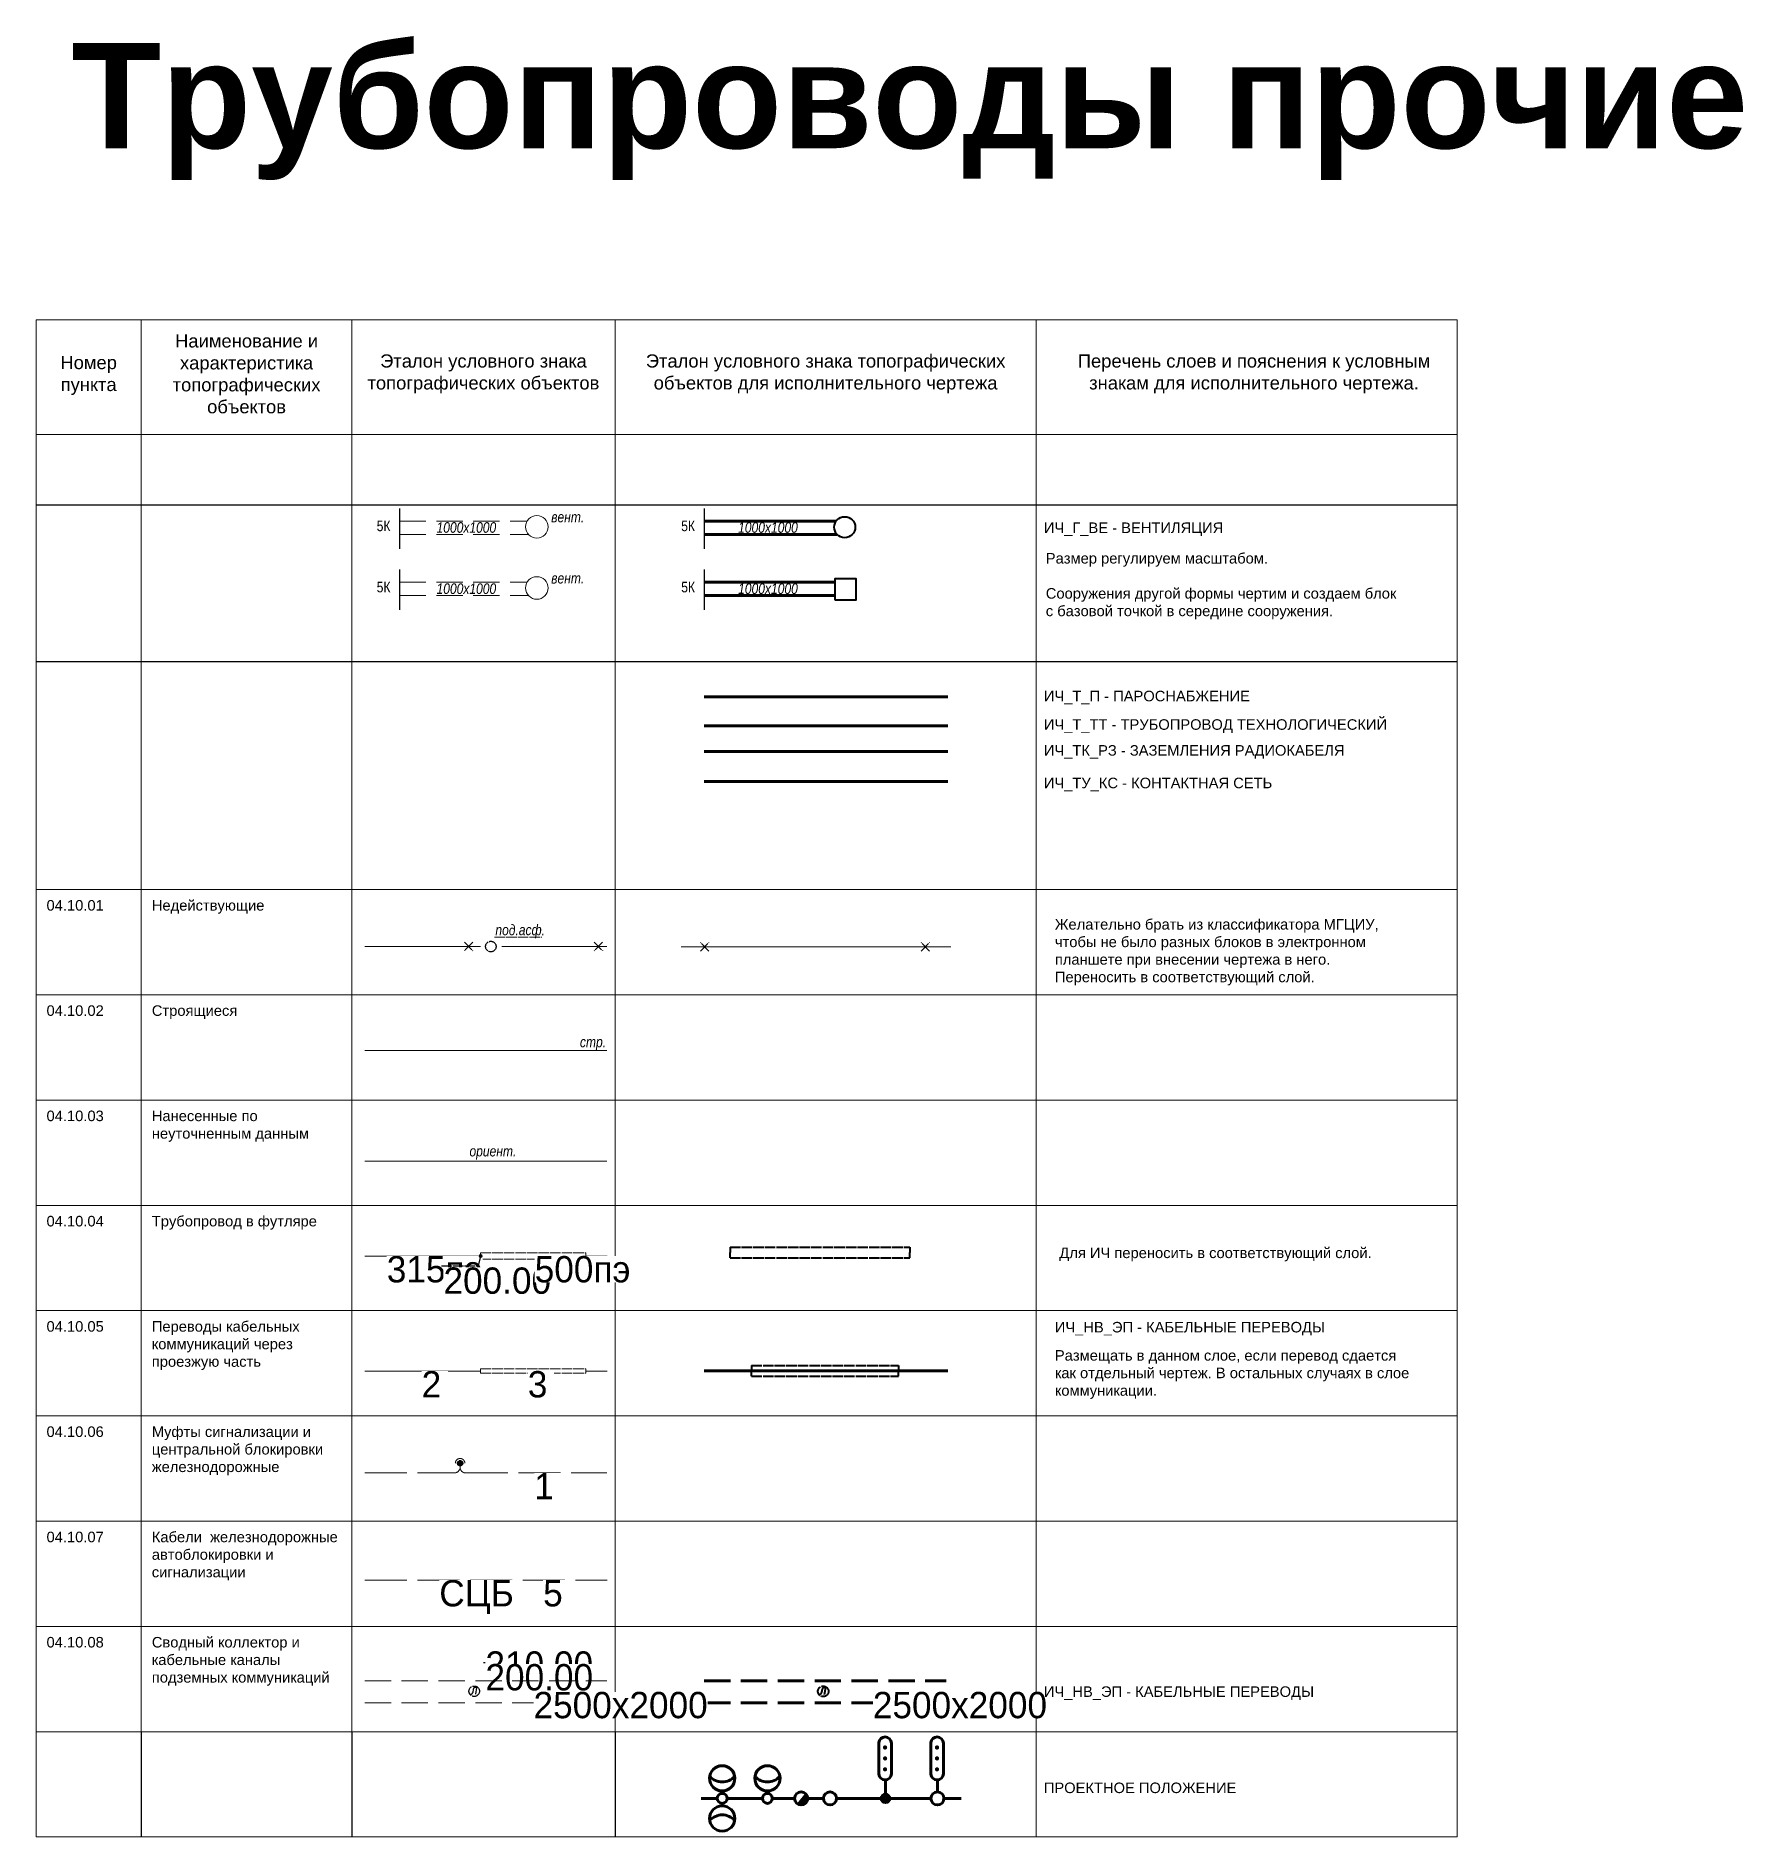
# Paper-space layout 'Трубопроводы прочие.' of a CAD drawing. Header units: metres. Extents: x -651 to -489, y 196 to 367.
import ezdxf
from ezdxf.enums import TextEntityAlignment as Align
from ezdxf.lldxf.tags import DXFTag

# ---------------------------------------------------------------- set-up
doc = ezdxf.new("R2018")
doc.units = ezdxf.units.M
doc.set_wipeout_variables(frame=1)
for name, pattern in [('DOT', [0.5, 0, -0.5]), ('T-5х2', [3.5, 2.5, -1]), ('T_04.07.04', [5, 4, -1]), ('T_04.LINE', [1, 1, 0]), ('T_10.LINE', [1, 1, 0]), ('ИЧ_Канал', [3.5, 2.5, -1])]:
    doc.linetypes.add(name, pattern=pattern)
for name, color, linetype, lineweight in [('01_Оформление', 7, 'Continuous', 20), ('03_Здания Сооружения', 7, 'Continuous', 20), ('12_Водопровод', 170, 'Continuous', 20), ('14_Канализация Дождевая', 30, 'Continuous', 20), ('16_Теплосеть', 82, 'Continuous', 20), ('17_Кабель Силовой', 10, 'Continuous', 20), ('ИЧ_В_ВН1', 170, 'Continuous', 60), ('ИЧ_Г_ВЕ', 20, 'Continuous', 60), ('ИЧ_НВ_ЭП', 10, 'Continuous', 60), ('ИЧ_Т_П', 82, 'Continuous', 60), ('ИЧ_Т_ТТ', 82, 'Continuous', 60), ('ИЧ_ТК_РЗ', 92, 'Continuous', 60), ('ИЧ_ТУ_КС', 10, 'Continuous', 60), ('ИЧ_ТУ_ЭСП', 10, 'Continuous', 60), ('Оформление трассы', 7, 'Continuous', 20), ('ПРОЕКТНОЕ ПОЛОЖЕНИЕ', 253, 'Continuous', 60)]:
    doc.layers.add(name, color=color, linetype=linetype, lineweight=lineweight)
doc.styles.get("Standard").update_dxf_attribs({"font": 'isocpeur.ttf', "width": 1.1})
doc.styles.add('Д-431', font='ARIALNI.TTF')
doc.styles.add('Р-131', font='ARIALN.TTF')
doc.styles.add('Т-132', font='arial.ttf')
tags = doc.linetypes.add('T_04.03.01', pattern='A,4,-1,2,-0.5,["B",Д-431,S=0.9,R=0,X=-0.35,Y=-0.45],-0.5,2,-1', length=11).pattern_tags.tags
tags[10] = DXFTag(74, 10)
tags = doc.linetypes.add('T_04.04.04', pattern='A,4,-1,2,-0.5,["Л",Д-431,S=0.9,R=0,X=-0.35,Y=-0.45],-0.5,2,-1', length=11).pattern_tags.tags
tags[10] = DXFTag(74, 10)
tags = doc.linetypes.add('T_04.06.01', pattern='A,4,-1,2,-0.5,["Т",Д-431,S=0.9,R=0,X=-0.35,Y=-0.45],-0.5,2,-1', length=11).pattern_tags.tags
tags[10] = DXFTag(74, 10)
doc.linetypes.add('T_04.07.05', pattern='A,4,-0.5,["•",Р-131,S=0.7,R=90,X=0.34,Y=-0.14],-0.5', length=5)

psp = doc.layouts.new('Трубопроводы прочие.')

# ---------------------------------------------------------------- texts
at = {"layer": '01_Оформление', "style": 'Т-132'}
for s, insert, char_height, width, attachment_point in [('{\\fArial|b1|i0|c204|p34;Трубопроводы прочие}', (-568.1609863917686, 360.2700854186713), 10, 163.9838567622792, 5), ('{\\fArial|b0|i0|c204|p34;Наименование и характеристика топографических объектов}', (-631.152914772908, 335.3408923456071), 1.25, 18, 5), ('Номер пункта', (-646.152914772908, 335.190420703797), 1.25, 8, 5), ('Эталон условного знака топографических объектов', (-608.652914772908, 335.3408923456071), 1.25, 23, 5), ('Эталон условного знака топографических объектов для исполнительного чертежа', (-576.152914772908, 335.3408923456071), 1.25, 38, 5), ('Перечень слоев и пояснения к условным знакам для исполнительного чертежа.', (-535.4533984247138, 335.3408923456071), 1.25, 38, 5), ('Размер регулируем масштабом.\\P\\PСооружения другой формы чертим и создаем блок с базовой точкой в середине сооружения.', (-555.2346513028406, 318.3277619174281), 1, 33.83547713673715, 1), ('04.10.01', (-650.1529147729082, 285.3589686994245), 1, 8, 1), ('Недействующие', (-640.1529147729082, 285.3589686994245), 1, 18, 1), ('Желательно брать из классификатора МГЦИУ,\\Pчтобы не было разных блоков в электронном планшете при внесении чертежа в него. Переносить в соответствующий слой.', (-554.3710436638416, 283.5551815526412), 1, 33.83547713673715, 1), ('04.10.02', (-650.1529147729082, 275.3589686994245), 1, 8, 1), ('Строящиеся', (-640.1529147729082, 275.3589686994245), 1, 18, 1), ('04.10.03', (-650.1529147729082, 265.3589686994245), 1, 8, 1), ('Нанесенные по неуточненным данным', (-640.1529147729082, 265.3589686994245), 1, 18, 1), ('04.10.04', (-650.1529147729082, 255.3589686994245), 1, 8, 1), ('Трубопровод в футляре', (-640.1529147729082, 255.3589686994245), 1, 18, 1), ('Для ИЧ переносить в соответствующий слой.', (-553.9463244283222, 252.3483813706604), 1, 31.03964424260676, 1), ('04.10.05', (-650.1529147729082, 245.3589686994245), 1, 8, 1), ('Переводы кабельных \\Pкоммуникаций через проезжую часть', (-640.1529147729082, 245.3589686994245), 1, 18, 1), ('Размещать в данном слое, если перевод сдается как отдельный чертеж. В остальных случаях в слое коммуникации.', (-554.3710436638416, 242.6076392418892), 1, 33.83547713673715, 1), ('04.10.06', (-650.1529147729082, 235.3589686994245), 1, 8, 1), ('Муфты сигнализации и центральной блокировки железнодорожные', (-640.1529147729082, 235.3589686994245), 1, 18, 1), ('04.10.07', (-650.1529147729082, 225.3589686994245), 1, 8, 1), ('Кабели  железнодорожные автоблокировки и сигнализации ', (-640.1529147729082, 225.3589686994245), 1, 18, 1), ('04.10.08', (-650.1529147729082, 215.3589686994245), 1, 8, 1), ('Сводный коллектор и кабельные каналы подземных коммуникаций', (-640.1529147729082, 215.3589686994245), 1, 18, 1)]:
    psp.add_mtext(s, dxfattribs=dict(at, insert=insert, char_height=char_height, width=width, attachment_point=attachment_point))
at = {"layer": '03_Здания Сооружения'}
for s, style, p in [('вент.', 'Д-431', (-602.2155813177496, 321.2468810810494)), ('5К', 'Р-131', (-618.7920489995547, 320.4028456540456)), ('1000х1000', 'Д-431', (-613.1088815027576, 320.2539336571444)), ('5К', 'Р-131', (-589.8649153112328, 320.4028456540456)), ('5К', 'Р-131', (-618.7920489995547, 314.590623314858)), ('1000х1000', 'Д-431', (-613.1088815027576, 314.4417113179567)), ('вент.', 'Д-431', (-602.2155813177496, 315.4346587418617)), ('5К', 'Р-131', (-589.8649153112328, 314.590623314858))]:
    psp.add_text(s, height=1, dxfattribs=dict(at, style=style)).set_placement(p)
at = {"layer": '12_Водопровод', "color": 7, "linetype": 'T_10.LINE', "style": 'Д-431'}
psp.add_text('ориент.', height=1, dxfattribs=at).set_placement((-609.9796269167944, 261.0109752156927))
at = {"layer": '16_Теплосеть', "color": 7, "linetype": 'T_04.LINE', "style": 'Д-431'}
psp.add_text('стр.', height=1, dxfattribs=at).set_placement((-599.4861833847312, 271.382485023555))
at = {"layer": 'ИЧ_Г_ВЕ', "style": 'Т-132'}
psp.add_text('ИЧ_Г_ВЕ - ВЕНТИЛЯЦИЯ', height=1, dxfattribs=at).set_placement((-555.4240561065808, 320.2271921997623))
at = {"layer": 'ИЧ_НВ_ЭП', "style": 'Т-132'}
for p in [(-554.3827841008463, 244.287480325855), (-555.4240561065808, 209.6670793567392)]:
    psp.add_text('ИЧ_НВ_ЭП - КАБЕЛЬНЫЕ ПЕРЕВОДЫ', height=1, dxfattribs=at).set_placement(p)
at = {"layer": 'ИЧ_Т_П', "style": 'Т-132'}
psp.add_text('ИЧ_Т_П - ПАРОСНАБЖЕНИЕ', height=1, dxfattribs=at).set_placement((-555.4240561065808, 304.2402397390607))
at = {"layer": 'ИЧ_Т_ТТ', "style": 'Т-132'}
psp.add_text('ИЧ_Т_ТТ - ТРУБОПРОВОД ТЕХНОЛОГИЧЕСКИЙ', height=1, dxfattribs=at).set_placement((-555.4240561065808, 301.534478218691))
at = {"layer": 'ИЧ_ТК_РЗ', "style": 'Т-132'}
psp.add_text('ИЧ_ТК_РЗ - ЗАЗЕМЛЕНИЯ РАДИОКАБЕЛЯ', height=1, dxfattribs=at).set_placement((-555.4240561065808, 299.0787808385329))
at = {"layer": 'ИЧ_ТУ_КС', "style": 'Т-132'}
psp.add_text('ИЧ_ТУ_КС - КОНТАКТНАЯ СЕТЬ', height=1, dxfattribs=at).set_placement((-555.4240561065808, 295.9820087998986))
at = {"layer": 'Оформление трассы', "style": 'Д-431'}
for p in [(-584.4594020750837, 320.2539336571444), (-584.4594020750837, 314.4417113179567)]:
    psp.add_text('1000х1000', height=1, dxfattribs=at).set_placement(p)
at = {"layer": 'ПРОЕКТНОЕ ПОЛОЖЕНИЕ', "style": 'Т-132'}
psp.add_text('ПРОЕКТНОЕ ПОЛОЖЕНИЕ', height=1, dxfattribs=at).set_placement((-555.4240561065808, 200.5276326574887))

# ---------------------------------------------------------------- blocks, each defined once
blk = doc.blocks.new('*U282')
at = {"color": 0, "linetype": 'T_04.LINE', "lineweight": -2, "flags": 106}
blk.add_attdef('1', text='', height=0.9, dxfattribs=at).set_placement((0, 0), align=Align.MIDDLE_CENTER)
blk = doc.blocks.new('*U285')
at = {"color": 0, "linetype": 'T_04.LINE', "lineweight": -2}
for points in [[(-0.4, 0.4), (0.4, -0.4)], [(0.4, 0.4), (-0.4, -0.4)]]:
    blk.add_lwpolyline(points, dxfattribs=at)
blk = doc.blocks.new('*U286')
at = {"color": 0, "linetype": 'T_04.LINE', "lineweight": -2}
for points in [[(-0.4, 0.4), (0.4, -0.4)], [(0.4, 0.4), (-0.4, -0.4)]]:
    blk.add_lwpolyline(points, dxfattribs=at)
blk = doc.blocks.new('ИГО_Без назначения')
at = {"color": 0, "linetype": 'DOT', "lineweight": 0, "ltscale": 10}
blk.add_wipeout([(-0.0975451610080624, 0.49039264020161566), (-0.1913417161825433, 0.4619397662556439), (-0.27778511650979976, 0.41573480615127356), (-0.3535533905932725, 0.35355339059327484), (-0.41573480615127173, 0.2777851165098022), (-0.4619397662556429, 0.19134171618254636), (-0.4903926402016149, 0.09754516100806532), (-0.5000000000000001, 1.3322676295501878e-15), (-0.4903926402016157, -0.09754516100806321), (-0.4619397662556439, -0.19134171618254436), (-0.4157348061512733, -0.27778511650980064), (-0.35355339059327456, -0.3535533905932734), (-0.2777851165098018, -0.41573480615127256), (-0.19134171618254575, -0.4619397662556436), (-0.09754516100806485, -0.49039264020161544), (-5.273559366969494e-16, -0.5000000000000002), (0.09754516100806387, -0.49039264020161544), (0.1913417161825447, -0.4619397662556437), (0.27778511650980114, -0.4157348061512729), (0.3535533905932737, -0.35355339059327395), (0.4157348061512727, -0.2777851165098012), (0.4619397662556435, -0.19134171618254492), (0.49039264020161555, -0.09754516100806399), (0.4999999999999999, 2.220446049250313e-16), (0.4903926402016152, 0.09754516100806454), (0.46193976625564337, 0.19134171618254547), (0.4157348061512722, 0.27778511650980187), (0.3535533905932733, 0.3535533905932742), (0.2777851165098003, 0.4157348061512729), (0.19134171618254409, 0.4619397662556437), (0.09754516100806301, 0.49039264020161544), (-1.3322676295501878e-15, 0.5000000000000002)], dxfattribs=at)
at = {"color": 0, "linetype": 'T_04.LINE', "lineweight": -2}
blk.add_lwpolyline([(0.1376893453809309, -0.2813321825226658), (0.2511043625838574, 0.3700546969061116), (0.1078169765381857, 0.3700546969061116, 0.3645784612597878), (-0.08921871516888631, 0.2043612005681821), (-0.1449349013666236, -0.1156386861847365, -0.3645784612597878), (-0.3419705930736957, -0.2813321825226658)], format="xyb", dxfattribs=at)
blk.add_circle((0, 0), 0.5, dxfattribs=at)
blk = doc.blocks.new('опора_проектная+2св')
for centre, start, end in [((4.689582056016661e-13, 3.164910291242929), 222.1036974633091, 317.8963025366908), ((4.689582056016661e-13, -3.164910291242908), 42.10369746330917, 137.8963025366909)]:
    blk.add_arc(centre, 1.597948876569267, start, end)
blk.add_wipeout([(-0.242681846965624, -0.4016709790541171), (-0.1692455308726295, -0.43770995481092), (-0.09066677496642939, -0.46044933508272834), (-0.009333154982499536, -0.46919819530663887), (0.07228404819277756, -0.46369070579190463), (0.15170493714122557, -0.4440942088205162), (0.22651634834101486, -0.4110041340366166), (0.29444517491928934, -0.36542590661812824), (0.3534274338540797, -0.3087443979415099), (0.4016709790541171, -0.242681846965624), (0.4377099548109271, -0.1692455308726295), (0.46044933508272834, -0.09066677496642228), (0.46919819530664597, -0.009333154982492431), (0.46369070579192595, 0.07228404819277756), (0.4440942088205162, 0.15170493714123268), (0.4110041340366237, 0.22651634834102197), (0.36542590661814245, 0.29444517491928224), (0.3087443979415099, 0.3534274338540797), (0.2426818469656098, 0.4016709790541242), (0.1692455308726295, 0.4377099548109342), (0.0906667749664436, 0.46044933508272834), (0.009333154982499536, 0.4691981953066602), (-0.07228404819279177, 0.46369070579191884), (-0.15170493714121847, 0.4440942088205162), (-0.22651634834101486, 0.4110041340366166), (-0.29444517491928934, 0.36542590661814955), (-0.3534274338540655, 0.30874439794149566), (-0.4016709790541171, 0.242681846965624), (-0.4377099548109271, 0.1692455308726366), (-0.46044933508272834, 0.0906667749664507), (-0.46919819530664597, 0.009333154982499536), (-0.46369070579191174, -0.07228404819278467), (-0.444094208820502, -0.15170493714121847), (-0.4110041340366095, -0.22651634834101486), (-0.36542590661814245, -0.29444517491928224), (-0.3087443979415099, -0.3534274338540655)])
for points in [[(0, 0.4692910123377061), (0, 0.7079919392926506)], [(0, -0.7079919392926293), (0, -0.4692910123376848)]]:
    blk.add_lwpolyline(points)
for centre, radius in [((0, 1.90799193929265), 1.2), ((0, 1.06581410364015e-14), 0.4692910123376967), ((0, -1.907991939292629), 1.2)]:
    blk.add_circle(centre, radius)
blk = doc.blocks.new('опора_проектная+светильник')
blk.add_arc((4.689582056016661e-13, 3.164910291242919), 1.597948876569267, 222.1036974633091, 317.8963025366908)
blk.add_wipeout([(-0.242681846965624, -0.4016709790541242), (-0.1692455308726295, -0.4377099548109271), (-0.09066677496642939, -0.46044933508273544), (-0.009333154982499536, -0.46919819530664597), (0.07228404819277756, -0.46369070579191174), (0.15170493714122557, -0.4440942088205233), (0.22651634834101486, -0.4110041340366237), (0.29444517491928934, -0.36542590661813534), (0.3534274338540797, -0.308744397941517), (0.4016709790541171, -0.2426818469656311), (0.4377099548109271, -0.1692455308726366), (0.46044933508272834, -0.09066677496642939), (0.46919819530664597, -0.009333154982499536), (0.46369070579192595, 0.07228404819277046), (0.4440942088205162, 0.15170493714122557), (0.4110041340366237, 0.22651634834101486), (0.36542590661814245, 0.29444517491927513), (0.3087443979415099, 0.3534274338540726), (0.2426818469656098, 0.4016709790541171), (0.1692455308726295, 0.4377099548109271), (0.0906667749664436, 0.46044933508272123), (0.009333154982499536, 0.4691981953066531), (-0.07228404819279177, 0.46369070579191174), (-0.15170493714121847, 0.4440942088205091), (-0.22651634834101486, 0.4110041340366095), (-0.29444517491928934, 0.36542590661814245), (-0.3534274338540655, 0.30874439794148856), (-0.4016709790541171, 0.2426818469656169), (-0.4377099548109271, 0.1692455308726295), (-0.46044933508272834, 0.0906667749664436), (-0.46919819530664597, 0.009333154982492431), (-0.46369070579191174, -0.07228404819279177), (-0.444094208820502, -0.15170493714122557), (-0.4110041340366095, -0.22651634834102197), (-0.36542590661814245, -0.29444517491928934), (-0.3087443979415099, -0.3534274338540726)])
blk.add_lwpolyline([(0, 0.4692910123376954), (0, 0.7079919392926399)])
for centre, radius in [((0, 1.907991939292639), 1.2), ((0, 0), 0.4692910123376967)]:
    blk.add_circle(centre, radius)
blk = doc.blocks.new('*U287')
blk.add_wipeout([(-0.3490536324390021, -0.5184462958505414), (-0.25372346895039044, -0.5711824588551231), (-0.15068404624798504, -0.6065635318796687), (-0.04306616505014205, -0.6235144789240081), (0.06586025978021581, -0.6215202540397868), (0.1727855539440455, -0.6006414507409978), (0.274460846485006, -0.5615124609006727), (0.36779678508939995, -0.5053221990749073), (0.44995740449300214, -0.4337779779356161), (0.5184462958505307, -0.34905363243899856), (0.5711824588551231, -0.25372346895038334), (0.6065635318796581, -0.1506840462479886), (0.6235144789240046, -0.0430661650501456), (0.6215202540397797, 0.06586025978021226), (0.6006414507409836, 0.1727855539440526), (0.5615124609006692, 0.274460846485006), (0.5053221990749002, 0.36779678508939995), (0.433777977935609, 0.44995740449300925), (0.34905363243898435, 0.5184462958505343), (0.25372346895037623, 0.5711824588551302), (0.15068404624797438, 0.6065635318796652), (0.04306616505013494, 0.6235144789240046), (-0.06586025978021937, 0.6215202540397797), (-0.1727855539440597, 0.6006414507409943), (-0.2744608464850167, 0.5615124609006692), (-0.36779678508940705, 0.5053221990749002), (-0.4499574044930199, 0.433777977935609), (-0.5184462958505414, 0.349053632438995), (-0.5711824588551231, 0.25372346895037623), (-0.6065635318796687, 0.15068404624798148), (-0.6235144789240152, 0.04306616505014205), (-0.6215202540397904, -0.06586025978021937), (-0.6006414507410014, -0.17278555394405615), (-0.561512460900687, -0.27446084648500957), (-0.5053221990749108, -0.36779678508940705), (-0.4337779779356161, -0.4499574044930128)])
blk.add_hatch(color=256).paths.add_polyline_path([(-0.3960136714576805, -0.4835268058945701, 0.6328936903453464), (0.625, 0, 0.2248194795688265), (0.3960136714576734, 0.4835268058945772)])
at = {"ltscale": 0.5}
blk.add_circle((0, 0), 0.625, dxfattribs=at)
blk = doc.blocks.new('проектный_колодец')
blk.add_wipeout([(-0.349053632438995, -0.5184462958505414), (-0.25372346895038334, -0.5711824588551231), (-0.15068404624797793, -0.6065635318796687), (-0.04306616505013494, -0.6235144789240081), (0.06586025978022292, -0.6215202540397868), (0.1727855539440526, -0.6006414507409978), (0.2744608464850131, -0.5615124609006727), (0.36779678508940705, -0.5053221990749073), (0.44995740449300925, -0.4337779779356161), (0.5184462958505378, -0.34905363243899856), (0.5711824588551302, -0.25372346895038334), (0.6065635318796652, -0.1506840462479886), (0.6235144789240117, -0.0430661650501456), (0.6215202540397868, 0.06586025978021226), (0.6006414507409907, 0.1727855539440526), (0.5615124609006763, 0.274460846485006), (0.5053221990749073, 0.36779678508939995), (0.4337779779356161, 0.44995740449300925), (0.34905363243899146, 0.5184462958505343), (0.25372346895038334, 0.5711824588551302), (0.15068404624798148, 0.6065635318796652), (0.04306616505014205, 0.6235144789240046), (-0.06586025978021226, 0.6215202540397797), (-0.1727855539440526, 0.6006414507409943), (-0.27446084648500957, 0.5615124609006692), (-0.36779678508939995, 0.5053221990749002), (-0.4499574044930128, 0.433777977935609), (-0.5184462958505343, 0.349053632438995), (-0.571182458855116, 0.25372346895037623), (-0.6065635318796616, 0.15068404624798148), (-0.6235144789240081, 0.04306616505014205), (-0.6215202540397833, -0.06586025978021937), (-0.6006414507409943, -0.17278555394405615), (-0.5615124609006799, -0.27446084648500957), (-0.5053221990749037, -0.36779678508940705), (-0.433777977935609, -0.4499574044930128)])
at = {"ltscale": 0.5}
blk.add_circle((0, 0), 0.625, dxfattribs=at)
blk = doc.blocks.new('светофор_мачтовый')
blk.add_line((-1.818989403545856e-12, 9.094947017729297e-13), (2.046902470415384e-12, 1.76184428445049))
blk.add_lwpolyline([(0.5633174387824064, 2.339404142011517, -0.9318940399195882), (-0.634365873724618, 2.298811806782396), (-0.6343658737239349, 5.298811806780577, -0.9318940399194907), (0.5633174387839989, 5.25821947154509), (0.5656341262733812, 2.298811806779668)], format="xyb")
for points, const_width in [([(-0.03695701865967604, 4.736215612012529, 1), (-0.03695701865922123, 4.936265612011994, 1)], 0.19995), ([(-0.03695701865922161, 3.698786806779935, 1), (-0.03695701865922155, 3.898836806780309, 1)], 0.19995), ([(-0.03695701865899455, 2.661358001547342, 1), (-0.03695701866126823, 2.861408001546806, 1)], 0.19995), ([(-0.200000000001819, 9.094947017729297e-13, 1), (0.199999999998181, 9.094947017729297e-13, 1)], 0.4)]:
    blk.add_lwpolyline(points, format="xyb", close=True, dxfattribs=dict(const_width=const_width))
blk.add_circle((1.818989403545856e-12, 6.976488630548323e-29), 0.4)
blk = doc.blocks.new('светофор на опоре')
blk.add_line((0, 0), (2.728591983604044e-12, 1.761844284451172))
blk.add_lwpolyline([(0.5633174387821783, 2.339404142010608, -0.9318940399195882), (-0.6343658737250734, 2.298811806781259), (-0.6343658737214352, 5.298811806778986, -0.9318940399194907), (0.563317438784907, 5.258219471545544), (0.5656341262738352, 2.29881180677944)], format="xyb")
at = {"const_width": 0.1999499999999999}
for points in [[(-0.03695701865854033, 4.73621561201162, 1), (-0.03695701865763082, 4.936265612010857, 1)], [(-0.03695701865854039, 3.698786806779481, 1), (-0.03695701865944988, 3.8988368067794, 1)], [(-0.03695701866035945, 2.661358001546432, 1), (-0.03695701866035944, 2.861408001547034, 1)]]:
    blk.add_lwpolyline(points, format="xyb", close=True, dxfattribs=at)
blk = doc.blocks.new('*U269')
at = {"color": 0, "linetype": 'T_04.LINE', "lineweight": -2, "flags": 106}
blk.add_attdef('d-', text='', height=0.9, dxfattribs=at).set_placement((0, 0), align=Align.MIDDLE_CENTER)
blk = doc.blocks.new('T_Point')
at = {"linetype": 'Continuous', "lineweight": -2}
h = blk.add_hatch(color=0, dxfattribs=at)
h.dxf.hatch_style = 1
h.paths.add_polyline_path([(-0.15, 0, 1), (0.15, 0, 1)])
at = {"color": 0, "linetype": 'Continuous', "lineweight": 0}
blk.add_circle((0, 0), 0.15, dxfattribs=at)
blk = doc.blocks.new('*U268')
at = {"color": 0, "linetype": 'T_04.LINE', "lineweight": -2}
for p in [(0, 0), (-3.727358876945334, -0.9318541335336477)]:
    blk.add_line(p, (-0.2273588769453339, -0.9318541335336477), dxfattribs=at)
blk.add_blockref('T_Point', (0, 0), dxfattribs=at)
at = {"color": 0, "linetype": 'T_04.LINE', "lineweight": -2, "oblique": 10, "flags": 104}
for tag, p in [('Z', (-3.527358876945316, -1.081854133533648)), ('Z1', (-3.527358876945316, -2.131854133533648))]:
    blk.add_attdef(tag, text='', height=0.9, dxfattribs=at).set_placement(p, align=Align.TOP_LEFT)
blk = doc.blocks.new('*U267')
at = {"color": 0, "linetype": 'T_04.LINE', "lineweight": -2, "flags": 106}
blk.add_attdef('1', text='', height=0.9, dxfattribs=at).set_placement((0, 0), align=Align.MIDDLE_CENTER)
blk = doc.blocks.new('*U266')
at = {"color": 0, "linetype": 'T_04.LINE', "lineweight": -2, "flags": 106}
blk.add_attdef('1', text='', height=0.9, dxfattribs=at).set_placement((0, 0), align=Align.MIDDLE_CENTER)
blk = doc.blocks.new('*U265')
at = {"color": 0, "linetype": 'T_04.LINE', "lineweight": -2, "flags": 106}
blk.add_attdef('d-', text='', height=0.9, dxfattribs=at).set_placement((0, 0), align=Align.MIDDLE_CENTER)
blk = doc.blocks.new('T_04.01.01')
at = {"color": 0, "linetype": 'DOT', "lineweight": 0, "ltscale": 10}
blk.add_wipeout([(-0.0975451610080624, 0.49039264020161566), (-0.1913417161825433, 0.4619397662556439), (-0.27778511650979976, 0.41573480615127356), (-0.3535533905932725, 0.35355339059327484), (-0.41573480615127173, 0.2777851165098022), (-0.4619397662556429, 0.19134171618254636), (-0.4903926402016149, 0.09754516100806532), (-0.5000000000000001, 1.3322676295501878e-15), (-0.4903926402016157, -0.09754516100806321), (-0.4619397662556439, -0.19134171618254436), (-0.4157348061512733, -0.27778511650980064), (-0.35355339059327456, -0.3535533905932734), (-0.2777851165098018, -0.41573480615127256), (-0.19134171618254575, -0.4619397662556436), (-0.09754516100806485, -0.49039264020161544), (-5.273559366969494e-16, -0.5000000000000002), (0.09754516100806387, -0.49039264020161544), (0.1913417161825447, -0.4619397662556437), (0.27778511650980114, -0.4157348061512729), (0.3535533905932737, -0.35355339059327395), (0.4157348061512727, -0.2777851165098012), (0.4619397662556435, -0.19134171618254492), (0.49039264020161555, -0.09754516100806399), (0.4999999999999999, 2.220446049250313e-16), (0.4903926402016152, 0.09754516100806454), (0.46193976625564337, 0.19134171618254547), (0.4157348061512722, 0.27778511650980187), (0.3535533905932733, 0.3535533905932742), (0.2777851165098003, 0.4157348061512729), (0.19134171618254409, 0.4619397662556437), (0.09754516100806301, 0.49039264020161544), (-1.3322676295501878e-15, 0.5000000000000002)], dxfattribs=at)
at = {"color": 0, "linetype": 'T_04.LINE', "lineweight": -2}
blk.add_lwpolyline([(0.1376893453809309, -0.2813321825226658), (0.2511043625838574, 0.3700546969061116), (0.1078169765381857, 0.3700546969061116, 0.3645784612597878), (-0.08921871516888631, 0.2043612005681821), (-0.1449349013666236, -0.1156386861847365, -0.3645784612597878), (-0.3419705930736957, -0.2813321825226658)], format="xyb", dxfattribs=at)
blk.add_circle((0, 0), 0.5, dxfattribs=at)
blk = doc.blocks.new('*U264')
at = {"color": 0, "linetype": 'T_04.LINE', "lineweight": -2}
blk.add_line((0.8653666309734831, 2.739778780540007), (4.365366630973483, 2.739778780540007), dxfattribs=at)
blk.add_blockref('T_04.01.01', (0, 0), dxfattribs=at)
at = {"color": 0, "linetype": 'T_04.LINE', "lineweight": -2, "oblique": 10, "flags": 104}
for tag, p in [('Z', (1.065366630973501, 3.789778780540007)), ('Z1', (1.065366630973501, 2.584275637817058)), ('Z2', (1.065366630973501, 1.539778780540007))]:
    blk.add_attdef(tag, text='', height=0.9, dxfattribs=at).set_placement(p, align=Align.TOP_LEFT)
blk.add_attdef('Z3', text='', height=0.9, dxfattribs=at).set_placement((1.065366630973501, 0.4897787805400071), align=Align.TOP_LEFT)
blk = doc.blocks.new('*U263')
at = {"color": 0, "linetype": 'T_04.LINE', "lineweight": -2, "flags": 106}
blk.add_attdef('1', text='', height=0.9, dxfattribs=at).set_placement((0, 0), align=Align.MIDDLE_CENTER)
blk = doc.blocks.new('*U262')
at = {"color": 0, "linetype": 'T_04.LINE', "lineweight": -2, "flags": 106}
blk.add_attdef('1', text='', height=0.9, dxfattribs=at).set_placement((0, 0), align=Align.MIDDLE_CENTER)
blk = doc.blocks.new('*U261')
at = {"color": 0, "linetype": 'T_04.LINE', "lineweight": -2, "flags": 106}
blk.add_attdef('1', text='', height=0.9, dxfattribs=at).set_placement((0, 0), align=Align.MIDDLE_CENTER)
blk = doc.blocks.new('*U260')
at = {"linetype": 'T_04.LINE', "lineweight": -2}
h = blk.add_hatch(color=256, dxfattribs=at)
h.dxf.hatch_style = 1
h.paths.add_polyline_path([(0.25, 0, 1), (-0.25, 0, 1)])
at = {"color": 0, "linetype": 'T_04.LINE', "lineweight": -2, "const_width": 0.1}
blk.add_lwpolyline([(0.45, 0, 0.9999999999999999), (-0.45, 5.51091059616309e-17, 9.884908851740098)], format="xyb", dxfattribs=at)
at = {"linetype": 'T_04.LINE', "lineweight": -2}
blk.add_circle((0, 0), 0.25, dxfattribs=at)
blk = doc.blocks.new('*U259')
at = {"color": 0, "linetype": 'T_04.LINE', "lineweight": -2, "flags": 106}
blk.add_attdef('1', text='', height=0.9, dxfattribs=at).set_placement((0, 0), align=Align.MIDDLE_CENTER)
blk = doc.blocks.new('*U258')
at = {"color": 0, "linetype": 'T_04.LINE', "lineweight": -2}
for points in [[(-0.4, 0.4), (0.4, -0.4)], [(0.4, 0.4), (-0.4, -0.4)]]:
    blk.add_lwpolyline(points, dxfattribs=at)
blk = doc.blocks.new('*U257')
at = {"color": 0, "linetype": 'T_04.LINE', "lineweight": -2}
for points in [[(-0.4, 0.4), (0.4, -0.4)], [(0.4, 0.4), (-0.4, -0.4)]]:
    blk.add_lwpolyline(points, dxfattribs=at)
blk = doc.blocks.new('*U256')
at = {"color": 0, "linetype": 'T_04.LINE', "lineweight": -2}
for p, q in [((-0.4737087712931043, 0.1599999999999682), (0.4737087712931043, 0.1599999999999682)), ((-0.4737087712931043, -0.1599999999999682), (0.4737087712931043, -0.1599999999999682))]:
    blk.add_line(p, q, dxfattribs=at)
at = {"color": 0, "linetype": 'DOT', "lineweight": 0, "ltscale": 10}
blk.add_wipeout([(-0.0975451610080624, 0.49039264020161566), (-0.1913417161825433, 0.4619397662556439), (-0.27778511650979976, 0.41573480615127356), (-0.3535533905932725, 0.35355339059327484), (-0.41573480615127173, 0.2777851165098022), (-0.4619397662556429, 0.19134171618254636), (-0.4903926402016149, 0.09754516100806532), (-0.5000000000000001, 1.3322676295501878e-15), (-0.4903926402016157, -0.09754516100806321), (-0.4619397662556439, -0.19134171618254436), (-0.4157348061512733, -0.27778511650980064), (-0.35355339059327456, -0.3535533905932734), (-0.2777851165098018, -0.41573480615127256), (-0.19134171618254575, -0.4619397662556436), (-0.09754516100806485, -0.49039264020161544), (-5.273559366969494e-16, -0.5000000000000002), (0.09754516100806387, -0.49039264020161544), (0.1913417161825447, -0.4619397662556437), (0.27778511650980114, -0.4157348061512729), (0.3535533905932737, -0.35355339059327395), (0.4157348061512727, -0.2777851165098012), (0.4619397662556435, -0.19134171618254492), (0.49039264020161555, -0.09754516100806399), (0.4999999999999999, 2.220446049250313e-16), (0.4903926402016152, 0.09754516100806454), (0.46193976625564337, 0.19134171618254547), (0.4157348061512722, 0.27778511650980187), (0.3535533905932733, 0.3535533905932742), (0.2777851165098003, 0.4157348061512729), (0.19134171618254409, 0.4619397662556437), (0.09754516100806301, 0.49039264020161544), (-1.3322676295501878e-15, 0.5000000000000002)], dxfattribs=at)
at = {"color": 0, "linetype": 'T_04.LINE', "lineweight": -2}
blk.add_circle((0, 0), 0.5, dxfattribs=at)
blk = doc.blocks.new('ИЧ_вент_круг')
at = {"lineweight": -2}
blk.add_circle((0, 0), 0.5, dxfattribs=at)
blk = doc.blocks.new('*U370')
at = {"lineweight": -2}
blk.add_lwpolyline([(-0.5, -0.5), (0.5, -0.5), (0.5, 0.5), (-0.5, 0.5)], close=True, dxfattribs=at)

# ---------------------------------------------------------------- linework, layer by layer
for points in [[(-651.152914772908, 322.9105577578969), (-516.1529147729082, 322.9105577578969)], [(-616.6221980451712, 322.566731118774), (-616.6221980451712, 318.7348108256239)], [(-587.6950643568493, 322.566731118774), (-587.6950643568493, 318.7348108256239)], [(-616.6221980451712, 316.7545087795864), (-616.6221980451712, 312.9225884864363)], [(-587.6950643568493, 316.7545087795864), (-587.6950643568493, 312.9225884864363)], [(-651.152914772908, 308.0351325072003), (-516.1529147729082, 308.0351325072003)], [(-641.1529147729082, 206.3589686994245), (-641.1529147729082, 196.3589686994245)], [(-621.1529147729082, 206.3589686994245), (-621.1529147729082, 196.3589686994245)], [(-596.1529147729082, 206.3589686994245), (-596.1529147729082, 196.3589686994245)]]:
    psp.add_lwpolyline(points)
at = {"layer": '01_Оформление'}
for p, q in [((-651.152914772908, 340.465574182651), (-516.152914772908, 340.465574182651)), ((-651.1529147729082, 340.465574182651), (-651.1529147729082, 329.5760853110865)), ((-641.152914772908, 340.4655741826511), (-641.152914772908, 329.5760853110864)), ((-621.152914772908, 340.465574182651), (-621.152914772908, 329.5760853110865)), ((-596.152914772908, 340.4655741826511), (-596.1529147729079, 329.5760853110864)), ((-556.152914772908, 340.4655741826511), (-556.152914772908, 329.5760853110864)), ((-516.152914772908, 340.465574182651), (-516.1529147729082, 329.5760853110865)), ((-516.152914772908, 340.465574182651), (-516.1529147729082, 329.5760853110865)), ((-651.152914772908, 329.5760853110865), (-651.1529147729082, 196.3589686994245)), ((-651.1529147729082, 329.5760853110865), (-516.1529147729082, 329.5760853110865)), ((-651.152914772908, 329.5760853110865), (-516.152914772908, 329.5760853110865)), ((-641.1529147729082, 329.5760853110865), (-641.1529147729082, 206.3589686994245)), ((-621.1529147729082, 329.5760853110865), (-621.1529147729082, 206.3589686994245)), ((-596.1529147729082, 329.5760853110865), (-596.1529147729082, 206.3589686994245)), ((-556.1529147729082, 329.5760853110865), (-556.1529147729082, 196.3589686994245)), ((-516.1529147729082, 329.5760853110865), (-516.1529147729082, 196.3589686994245)), ((-651.1529147729082, 286.3589686994245), (-516.1529147729082, 286.3589686994245)), ((-651.1529147729082, 276.3589686994245), (-516.1529147729082, 276.3589686994245)), ((-651.1529147729082, 266.3589686994245), (-516.1529147729082, 266.3589686994245)), ((-651.1529147729082, 256.3589686994245), (-516.1529147729082, 256.3589686994245)), ((-651.1529147729082, 246.3589686994245), (-516.1529147729082, 246.3589686994245)), ((-651.1529147729082, 236.3589686994245), (-516.1529147729082, 236.3589686994245)), ((-651.1529147729082, 226.3589686994245), (-516.1529147729082, 226.3589686994245)), ((-651.1529147729082, 216.3589686994245), (-516.1529147729082, 216.3589686994245)), ((-651.1529147729082, 206.3589686994245), (-516.1529147729082, 206.3589686994245)), ((-651.1529147729082, 196.3589686994245), (-516.1529147729082, 196.3589686994245))]:
    psp.add_line(p, q, dxfattribs=at)
psp.add_lwpolyline([(-651.1529147729082, 329.5760853110865), (-516.1529147729082, 329.5760853110865)], dxfattribs=at)
at = {"layer": '03_Здания Сооружения', "linetype": 'T-5х2'}
for points in [[(-616.6221980451712, 321.3681239935292), (-604.4990296087356, 321.3681239935292)], [(-616.6221980451712, 320.1003115310331), (-604.3732451324147, 320.1003115310331)], [(-616.6221980451712, 315.5559016543415), (-604.4990296087356, 315.5559016543415)], [(-616.6221980451712, 314.2880891918455), (-604.3732451324147, 314.2880891918455)]]:
    psp.add_lwpolyline(points, dxfattribs=at)
at = {"layer": '03_Здания Сооружения'}
for centre in [(-603.5773111503465, 320.8194251644465), (-603.5773111503465, 315.0072028252588)]:
    psp.add_circle(centre, 1.072676708785934, dxfattribs=at)
at = {"layer": '12_Водопровод', "linetype": 'T_04.LINE'}
for p, q in [((-608.9214088971692, 251.84095426658402), (-608.9214088971692, 251.540954266584)), ((-608.9214088971692, 251.84095426658402), (-598.9133082070273, 251.84095426658402)), ((-608.9214088971692, 251.240954266584), (-608.9214088971692, 251.540954266584)), ((-598.9133082070273, 251.84095426658402), (-598.9133082070273, 251.540954266584)), ((-598.9133082070273, 251.240954266584), (-598.9133082070273, 251.540954266584)), ((-608.9214088971692, 251.240954266584), (-598.9133082070273, 251.240954266584))]:
    psp.add_line(p, q, dxfattribs=at)
at = {"layer": '12_Водопровод', "linetype": 'T_04.03.01', "flags": 128}
for points in [[(-619.9214088971692, 260.5454816346594), (-596.9214088971692, 260.5454816346594)], [(-619.9214088971692, 251.540954266584), (-608.9214088971692, 251.540954266584)], [(-598.9133082070273, 251.540954266584), (-596.9133082070273, 251.540954266584)]]:
    psp.add_lwpolyline(points, dxfattribs=at)
at = {"layer": '14_Канализация Дождевая', "linetype": 'T_04.04.04'}
psp.add_lwpolyline([(-589.883142970767, 280.9180226558229), (-564.2408335217199, 280.9180226558229)], dxfattribs=at)
at = {"layer": '16_Теплосеть', "linetype": 'T_04.06.01', "flags": 128}
psp.add_lwpolyline([(-619.9214088971692, 271.0738913498462), (-596.9214088971692, 271.0738913498462)], dxfattribs=at)
at = {"layer": '17_Кабель Силовой', "linetype": 'T_04.LINE'}
for p, q in [((-608.9214088971692, 240.8144868003345), (-608.9214088971692, 240.6144868003345)), ((-608.9214088971692, 240.8144868003345), (-598.9133082070273, 240.8144868003345)), ((-608.9214088971692, 240.41448680033452), (-608.9214088971692, 240.6144868003345)), ((-608.9214088971692, 240.41448680033452), (-598.9133082070273, 240.41448680033452)), ((-598.9133082070273, 240.8144868003345), (-598.9133082070273, 240.6144868003345)), ((-598.9133082070273, 240.41448680033452), (-598.9133082070273, 240.6144868003345))]:
    psp.add_line(p, q, dxfattribs=at)
at = {"layer": '17_Кабель Силовой', "linetype": 'T_04.07.05', "flags": 128}
for points in [[(-619.9214088971692, 240.6144868003345), (-608.9214088971692, 240.6144868003345)], [(-598.9133082070273, 240.6144868003345), (-596.9133082070273, 240.6144868003345)]]:
    psp.add_lwpolyline(points, dxfattribs=at)
at = {"layer": '17_Кабель Силовой', "linetype": 'T_04.07.04'}
psp.add_lwpolyline([(-619.9214088971692, 230.9431570054634), (-611.4147878946278, 230.9431570054634, 0.3854888867781202), (-610.8699431025352, 231.4365373842782), (-610.8699431025398, 231.8658785081656), (-610.8699431123762, 231.4365372852562, 0.3886559325475324), (-610.3250983104608, 230.9431570054634), (-596.9214088971692, 230.9431570054634)], format="xyb", dxfattribs=at)
at = {"layer": '17_Кабель Силовой', "linetype": 'T_04.07.04', "flags": 128}
psp.add_lwpolyline([(-619.9214088971692, 220.7639451297862), (-596.9133035337088, 220.7639451297862)], dxfattribs=at)
at = {"layer": 'ИЧ_В_ВН1', "linetype": 'T_04.LINE', "lineweight": 40}
for p, q in [((-585.2279740065605, 252.3871973350594), (-585.2279740065605, 251.8871973350594)), ((-585.2279740065605, 252.3871973350594), (-568.1462610592573, 252.3871973350594)), ((-585.2279740065605, 251.3871973350594), (-585.2279740065605, 251.8871973350594)), ((-568.1462610592573, 252.3871973350594), (-568.1462610592573, 251.8871973350594)), ((-568.1462610592573, 251.3871973350594), (-568.1462610592573, 251.8871973350594)), ((-585.2279740065605, 251.3871973350594), (-568.1462610592573, 251.3871973350594))]:
    psp.add_line(p, q, dxfattribs=at)
at = {"layer": 'ИЧ_Г_ВЕ'}
for points in [[(-587.6950643568493, 321.3681239935292), (-575.142884430641, 321.3681239935292)], [(-587.6950643568493, 320.1003115310331), (-575.0703094217008, 320.1003115310331)], [(-587.6950643568493, 315.5559016543415), (-575.2625124204769, 315.5559016543415)], [(-587.6950643568493, 314.2880891918455), (-575.2625124204769, 314.2880891918455)]]:
    psp.add_lwpolyline(points, dxfattribs=at)
at = {"layer": 'ИЧ_НВ_ЭП', "linetype": 'T_04.LINE', "lineweight": 40}
for p, q in [((-583.1930874309912, 241.14531273963), (-583.1930874309912, 240.64531273963)), ((-583.1930874309912, 241.14531273963), (-569.2186596264314, 241.14531273963)), ((-583.1930874309912, 240.14531273963), (-583.1930874309912, 240.64531273963)), ((-583.1930874309912, 240.14531273963), (-569.2186596264314, 240.14531273963)), ((-569.2186596264314, 241.14531273963), (-569.2186596264314, 240.64531273963)), ((-569.2186596264314, 240.14531273963), (-569.2186596264314, 240.64531273963))]:
    psp.add_line(p, q, dxfattribs=at)
at = {"layer": 'ИЧ_НВ_ЭП', "linetype": 'ИЧ_Канал'}
for points in [[(-587.6896332616682, 211.1833775295838), (-564.6896332616682, 211.1833775295838)], [(-587.6896332616682, 209.1082188433195), (-564.6896332616682, 209.1082188433195)]]:
    psp.add_lwpolyline(points, dxfattribs=at)
at = {"layer": 'ИЧ_Т_П'}
psp.add_lwpolyline([(-564.5276885806613, 304.6564114852857), (-587.6922240105698, 304.6564114852857)], dxfattribs=at)
at = {"layer": 'ИЧ_Т_ТТ'}
psp.add_lwpolyline([(-564.5276885806613, 301.8957142540356), (-587.6922240105698, 301.8957142540356)], dxfattribs=at)
at = {"layer": 'ИЧ_ТК_РЗ'}
psp.add_lwpolyline([(-564.5276885806613, 299.4801035433443), (-587.6922240105698, 299.4801035433443)], dxfattribs=at)
at = {"layer": 'ИЧ_ТУ_КС'}
psp.add_lwpolyline([(-564.5276885806613, 296.6381846604054), (-587.6922240105698, 296.6381846604054)], dxfattribs=at)
at = {"layer": 'ИЧ_ТУ_ЭСП'}
psp.add_lwpolyline([(-564.5276885806613, 240.64531273963), (-587.6922240105698, 240.64531273963)], dxfattribs=at)
at = {"layer": 'ПРОЕКТНОЕ ПОЛОЖЕНИЕ'}
psp.add_lwpolyline([(-587.9706476376632, 200.0229113948415), (-563.2802951012873, 200.0229113948415)], dxfattribs=at)

# ---------------------------------------------------------------- block references
for name, p in [('*U258', (-610.0666967487939, 280.9465329162126)), ('*U256', (-607.9508400923603, 280.9465329162126)), ('*U257', (-597.7332264349297, 280.9465329162126)), ('*U260', (-610.8699431025398, 231.8658785081656))]:
    psp.add_blockref(name, p)
ref = psp.add_blockref('*U269', (-617.8317491351434, 251.540954266584))
lines = psp.add_mtext('315пэ', dxfattribs={"color": 0, "linetype": 'T_04.LINE', "lineweight": -2, "insert": (-617.8317491351434, 251.540954266584), "char_height": 2.5, "attachment_point": 1, "bg_fill": 3, "box_fill_scale": 1, "bg_fill_color": 256, "bg_fill_transparency": 0})
ref.add_attrib('d-', '', (-617.8317491351434, 251.540954266584), dxfattribs={"flags": 104}).embed_mtext(lines)
ref = psp.add_blockref('*U268', (-608.9214088971692, 251.540954266584))
lines = psp.add_mtext('200.00', dxfattribs={"color": 0, "linetype": 'T_04.LINE', "lineweight": -2, "insert": (-612.4487677741145, 250.4591001330504), "char_height": 2.5, "attachment_point": 1, "bg_fill": 3, "box_fill_scale": 1, "bg_fill_color": 256, "bg_fill_transparency": 0})
ref.add_attrib('Z', '', (-612.4487677741145, 250.4591001330504), dxfattribs={"flags": 104}).embed_mtext(lines)
ref = psp.add_blockref('*U265', (-603.7831975428978, 251.540954266584))
lines = psp.add_mtext('500пэ', dxfattribs={"color": 0, "linetype": 'T_04.LINE', "lineweight": -2, "insert": (-603.7831975428978, 251.540954266584), "char_height": 2.5, "attachment_point": 1, "bg_fill": 3, "box_fill_scale": 1, "bg_fill_color": 256, "bg_fill_transparency": 0})
ref.add_attrib('d-', '', (-603.7831975428978, 251.540954266584), dxfattribs={"flags": 104}).embed_mtext(lines)
ref = psp.add_blockref('*U259', (-614.5216505453973, 240.6144868003345))
lines = psp.add_mtext('2', dxfattribs={"color": 0, "linetype": 'T_04.LINE', "lineweight": -2, "insert": (-614.5216505453973, 240.6144868003345), "char_height": 2.5, "attachment_point": 1, "bg_fill": 3, "box_fill_scale": 1, "bg_fill_color": 256, "bg_fill_transparency": 0})
ref.add_attrib('1', '', (-614.5216505453973, 240.6144868003345), dxfattribs={"flags": 104}).embed_mtext(lines)
ref = psp.add_blockref('*U266', (-604.4388807320045, 240.6144868003345))
lines = psp.add_mtext('3', dxfattribs={"color": 0, "linetype": 'T_04.LINE', "lineweight": -2, "insert": (-604.4388807320045, 240.6144868003345), "char_height": 2.5, "attachment_point": 1, "bg_fill": 3, "box_fill_scale": 1, "bg_fill_color": 256, "bg_fill_transparency": 0})
ref.add_attrib('1', '', (-604.4388807320045, 240.6144868003345), dxfattribs={"flags": 104}).embed_mtext(lines)
ref = psp.add_blockref('*U267', (-603.8270640734697, 230.9431570054634))
lines = psp.add_mtext('1', dxfattribs={"color": 0, "linetype": 'T_04.LINE', "lineweight": -2, "insert": (-603.8270640734697, 230.9431570054634), "char_height": 2.5, "attachment_point": 1, "bg_fill": 3, "box_fill_scale": 1, "bg_fill_color": 256, "bg_fill_transparency": 0})
ref.add_attrib('1', '', (-603.8270640734697, 230.9431570054634), dxfattribs={"flags": 104}).embed_mtext(lines)
ref = psp.add_blockref('*U262', (-612.8461851711006, 220.7639451297862))
lines = psp.add_mtext('СЦБ', dxfattribs={"color": 0, "linetype": 'T_04.LINE', "lineweight": -2, "insert": (-612.8461851711006, 220.7639451297862), "char_height": 2.5, "attachment_point": 1, "bg_fill": 3, "box_fill_scale": 1, "bg_fill_color": 256, "bg_fill_transparency": 0})
ref.add_attrib('1', '', (-612.8461851711006, 220.7639451297862), dxfattribs={"flags": 104}).embed_mtext(lines)
ref = psp.add_blockref('*U261', (-602.9806509066082, 220.7639451297862))
lines = psp.add_mtext('5', dxfattribs={"color": 0, "linetype": 'T_04.LINE', "lineweight": -2, "insert": (-602.9806509066082, 220.7639451297862), "char_height": 2.5, "attachment_point": 1, "bg_fill": 3, "box_fill_scale": 1, "bg_fill_color": 256, "bg_fill_transparency": 0})
ref.add_attrib('1', '', (-602.9806509066082, 220.7639451297862), dxfattribs={"flags": 104}).embed_mtext(lines)
ref = psp.add_blockref('*U264', (-609.5275396298653, 210.2009376648555))
lines = psp.add_mtext('210.00', dxfattribs={"color": 0, "linetype": 'T_04.LINE', "lineweight": -2, "insert": (-608.4621729988918, 213.9907164453955), "char_height": 2.5, "attachment_point": 1, "bg_fill": 3, "box_fill_scale": 1, "bg_fill_color": 256, "bg_fill_transparency": 0})
ref.add_attrib('Z', '', (-608.4621729988918, 213.9907164453955), dxfattribs={"flags": 104}).embed_mtext(lines)
lines = psp.add_mtext('200.00', dxfattribs={"color": 0, "linetype": 'T_04.LINE', "lineweight": -2, "insert": (-608.4621729988918, 212.7852133026725), "char_height": 2.5, "attachment_point": 1, "bg_fill": 3, "box_fill_scale": 1, "bg_fill_color": 256, "bg_fill_transparency": 0})
ref.add_attrib('Z1', '', (-608.4621729988918, 212.7852133026725), dxfattribs={"flags": 104}).embed_mtext(lines)
at = {"layer": '14_Канализация Дождевая', "color": 1, "rotation": 180}
for name, p in [('*U286', (-587.6349021289832, 280.9180226558229)), ('*U285', (-566.6751592742057, 280.9180226558229))]:
    psp.add_blockref(name, p, dxfattribs=at)
at = {"layer": 'ИЧ_Г_ВЕ', "lineweight": 40, "xscale": 2, "yscale": 2, "zscale": 2}
psp.add_blockref('ИЧ_вент_круг', (-574.3353014667778, 320.7783700139089), dxfattribs=at)
at = {"layer": 'ИЧ_Г_ВЕ', "lineweight": 40, "xscale": 2, "yscale": 2}
psp.add_blockref('*U370', (-574.2625124204769, 314.8863859940004), dxfattribs=at)
at = {"layer": 'Оформление трассы', "color": 7, "linetype": 'T_04.LINE'}
ref = psp.add_blockref('*U282', (-571.6640819017887, 210.1398754686101), dxfattribs=at)
lines = psp.add_mtext('2500х2000', dxfattribs={"layer": '0', "color": 0, "linetype": 'T_04.LINE', "lineweight": -2, "insert": (-571.6640819017887, 210.1398754686101), "char_height": 2.5, "attachment_point": 1, "bg_fill": 3, "box_fill_scale": 1, "bg_fill_color": 256, "bg_fill_transparency": 0})
ref.add_attrib('1', '', (-571.6640819017887, 210.1398754686101), dxfattribs={"flags": 104}).embed_mtext(lines)
at = {"layer": 'ПРОЕКТНОЕ ПОЛОЖЕНИЕ'}
for name, p in [('светофор_мачтовый', (-570.4654533336877, 200.0229113948415)), ('светофор на опоре', (-565.5309837129728, 200.0229113948415))]:
    psp.add_blockref(name, p, dxfattribs=at)

psp.set_redraw_order([(e.dxf.handle, doc.entitydb.next_handle()) for e in psp.query("TEXT MTEXT ATTDEF DIMENSION ARC_DIMENSION")])  # texts and dimensions are drawn at this point

# ---------------------------------------------------------------- next in the draw order: linework, layer by layer
at = {"layer": '14_Канализация Дождевая', "linetype": 'T_04.04.04'}
for points in [[(-619.9214088971692, 280.9465329162126), (-608.9214088971692, 280.9465329162126)], [(-606.9214088971692, 280.9465329162126), (-596.9214088971692, 280.9465329162126)]]:
    psp.add_lwpolyline(points, dxfattribs=at)
at = {"layer": '14_Канализация Дождевая', "color": 7, "linetype": 'T_04.LINE'}
psp.add_lwpolyline([(-607.5911802747476, 281.8235815855644), (-603.0911802747476, 281.8235815855644)], dxfattribs=at)
at = {"layer": '17_Кабель Силовой', "linetype": 'T-5х2'}
for points in [[(-619.9214088971692, 211.1833775295838), (-596.9214088971692, 211.1833775295838)], [(-619.9214088971692, 209.1082188433195), (-596.9214088971692, 209.1082188433195)]]:
    psp.add_lwpolyline(points, dxfattribs=at)

# ---------------------------------------------------------------- next in the draw order: block references
ref = psp.add_blockref('*U263', (-603.8958575372897, 210.1398754686101))
lines = psp.add_mtext('2500х2000', dxfattribs={"color": 0, "linetype": 'T_04.LINE', "lineweight": -2, "insert": (-603.8958575372897, 210.1398754686101), "char_height": 2.5, "attachment_point": 1, "bg_fill": 3, "box_fill_scale": 1, "bg_fill_color": 256, "bg_fill_transparency": 0})
ref.add_attrib('1', '', (-603.8958575372897, 210.1398754686101), dxfattribs={"flags": 104}).embed_mtext(lines)
at = {"layer": 'ИЧ_НВ_ЭП', "lineweight": 40}
psp.add_blockref('ИГО_Без назначения', (-576.3799375591623, 210.1900051057312), dxfattribs=at)
at = {"layer": 'ПРОЕКТНОЕ ПОЛОЖЕНИЕ'}
for name, p in [('опора_проектная+2св', (-585.9731266691663, 200.0229113948415)), ('опора_проектная+светильник', (-581.6773206179744, 200.0229113948415)), ('*U287', (-578.4773043858697, 200.0229113948415)), ('проектный_колодец', (-575.7319929814621, 200.0229113948415)), ('проектный_колодец', (-565.5309837129728, 200.0229113948415))]:
    psp.add_blockref(name, p, dxfattribs=at)

# ---------------------------------------------------------------- next in the draw order: texts
at = {"layer": '14_Канализация Дождевая', "color": 7, "linetype": 'T_04.LINE', "style": 'Д-431'}
psp.add_text('под.асф.', height=1, dxfattribs=at).set_placement((-607.5183493902603, 282.0242119116192))

doc.saveas('drawing.dxf')
